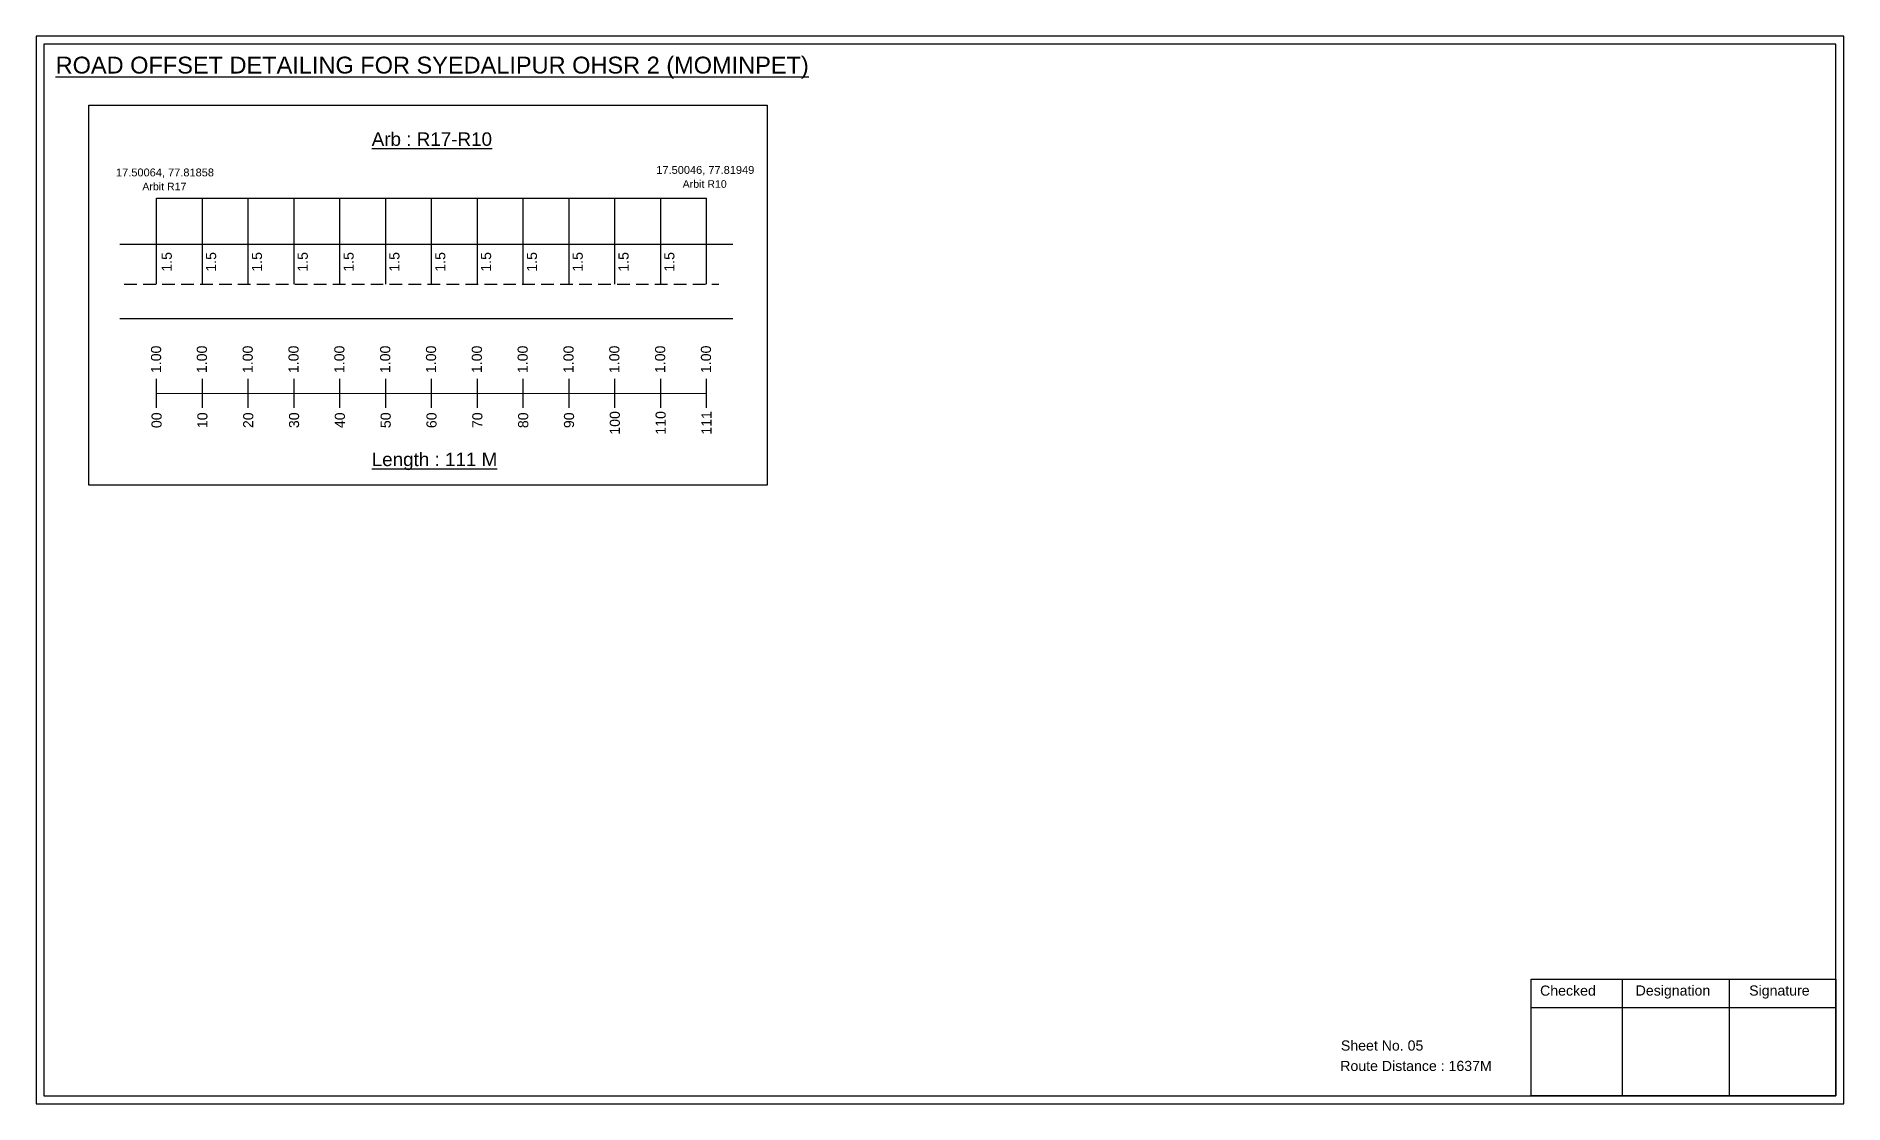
# Model space of a CAD drawing. Header units: inches. Extents: x -117 to 51867, y -12715 to 3423.
# Drawn here: x 39618 to 40154, y -4307 to -3990 of the extents above; entities that cross this region are included whole.
import ezdxf

# ---------------------------------------------------------------- set-up
doc = ezdxf.new("R2010")
doc.units = ezdxf.units.IN
doc.header["$MEASUREMENT"] = 0
doc.linetypes.add('DASHED2', pattern=[0.375, 0.25, -0.125])
doc.layers.add('PDF_Geometry', color=7, linetype='Continuous')
doc.layers.add('PDF_Text', color=5, linetype='Continuous')
doc.styles.add('PDF Arial', font='arial.ttf')
doc.styles.get("Standard").update_dxf_attribs({"font": 'arial.ttf'})

msp = doc.modelspace()

# ---------------------------------------------------------------- texts
at = {"color": 242, "true_color": 0xcd2027}
for s, height, p in [('%%UROAD OFFSET DETAILING FOR SYEDALIPUR OHSR 2 (MOMINPET)', 5, (39623.34, -4001.44)), ('%%UArb : R17-R10', 4, (39717.14, -4022.9)), ('%%ULength : 111 M', 4, (39717.14, -4117.9))]:
    msp.add_text(s, height=height, dxfattribs=at).set_placement(p)
at = {"color": 5}
for s, height, p in [('17.50046, 77.81949', 2.34, (39801.6, -4031.21)), ('17.50064, 77.81858', 2.34, (39641.25, -4031.96)), ('Arbit R17', 2.246, (39649.07, -4036.08)), ('Arbit R10', 2.246, (39809.42, -4035.34))]:
    msp.add_text(s, height=height, dxfattribs=at).set_placement(p)
for p in [(39657.82, -4060.23), (39670.98, -4060.23), (39684.58, -4060.23), (39698.18, -4060.23), (39711.78, -4060.23), (39725.38, -4060.23), (39738.98, -4060.23), (39752.58, -4060.23), (39766.18, -4060.23), (39779.78, -4060.23), (39793.38, -4060.23), (39806.98, -4060.23)]:
    msp.add_text('1.5', height=3, rotation=90).set_placement(p)
at = {"color": 217, "true_color": 0x93278f}
for s, p in [('1.00', (39654.64, -4090.31)), ('1.00', (39668.24, -4090.31)), ('1.00', (39681.84, -4090.31)), ('1.00', (39695.44, -4090.31)), ('1.00', (39709.04, -4090.31)), ('1.00', (39722.64, -4090.31)), ('1.00', (39736.24, -4090.31)), ('1.00', (39749.84, -4090.31)), ('1.00', (39763.44, -4090.31)), ('1.00', (39777.04, -4090.31)), ('1.00', (39790.64, -4090.31)), ('1.00', (39804.24, -4090.31)), ('1.00', (39817.84, -4090.3)), ('00', (39654.79, -4106.63)), ('10', (39668.39, -4106.63)), ('20', (39681.99, -4106.63)), ('30', (39695.59, -4106.63)), ('40', (39709.19, -4106.63)), ('50', (39722.79, -4106.63)), ('60', (39736.39, -4106.63)), ('70', (39749.99, -4106.63)), ('80', (39763.59, -4106.63)), ('90', (39777.19, -4106.63)), ('100', (39790.79, -4108.58)), ('110', (39804.39, -4108.58)), ('111', (39817.99, -4108.58))]:
    msp.add_text(s, height=3, rotation=90, dxfattribs=at).set_placement(p)
for s, p in [('Sheet No. 05', (40004.77, -4291.28)), ('Route Distance : 1637M', (40004.58, -4297.33))]:
    msp.add_text(s, height=3).set_placement(p)
at = {"layer": 'PDF_Text', "color": 7, "attachment_point": 7, "style": 'PDF Arial'}
for s, insert, char_height in [('Checked', (40063.88, -4275.03), 3.001), ('Designation', (40092.25, -4275.86), 3.0006), ('Signature', (40125.93, -4275.86), 3.001)]:
    msp.add_mtext(s, dxfattribs=dict(at, insert=insert, char_height=char_height))

# ---------------------------------------------------------------- linework, layer by layer
at = {"color": 5}
msp.add_line((39653.32, -4038.37), (39816.52, -4038.37), dxfattribs=at)
for p, q in [((39653.32, -4063.9), (39653.32, -4038.37)), ((39666.92, -4063.9), (39666.92, -4038.37)), ((39680.52, -4063.9), (39680.52, -4038.37)), ((39694.12, -4063.9), (39694.12, -4038.37)), ((39707.72, -4063.9), (39707.72, -4038.37)), ((39721.32, -4063.9), (39721.32, -4038.37)), ((39734.92, -4063.9), (39734.92, -4038.37)), ((39748.52, -4063.9), (39748.52, -4038.37)), ((39762.12, -4063.9), (39762.12, -4038.37)), ((39775.72, -4063.9), (39775.72, -4038.37)), ((39789.32, -4063.9), (39789.32, -4038.37)), ((39802.92, -4063.9), (39802.92, -4038.37)), ((39816.52, -4063.9), (39816.52, -4038.37)), ((39642.44, -4052.02), (39824.34, -4052.02)), ((39824.34, -4074.21), (39642.44, -4074.21))]:
    msp.add_line(p, q)
at = {"linetype": 'DASHED2', "ltscale": 15}
msp.add_line((39643.71, -4063.9), (39820.13, -4063.9), dxfattribs=at)
at = {"color": 217, "true_color": 0x93278f}
for p, q in [((39653.32, -4100.6), (39653.32, -4092.04)), ((39666.92, -4100.6), (39666.92, -4092.04)), ((39680.52, -4100.6), (39680.52, -4092.04)), ((39694.12, -4100.6), (39694.12, -4092.04)), ((39707.72, -4100.6), (39707.72, -4092.04)), ((39721.32, -4100.6), (39721.32, -4092.04)), ((39734.92, -4100.6), (39734.92, -4092.04)), ((39748.52, -4100.6), (39748.52, -4092.04)), ((39762.12, -4100.6), (39762.12, -4092.04)), ((39775.72, -4100.6), (39775.72, -4092.04)), ((39789.32, -4100.6), (39789.32, -4092.04)), ((39802.92, -4100.6), (39802.92, -4092.04)), ((39816.52, -4100.6), (39816.52, -4092.04)), ((39653.32, -4096.33), (39816.52, -4096.3))]:
    msp.add_line(p, q, dxfattribs=at)
msp.add_lwpolyline([(39633.22, -4010.88), (39834.46, -4010.88), (39834.46, -4123.56), (39633.22, -4123.56)], close=True)
at = {"layer": 'PDF_Geometry'}
for points in [[(39617.56, -3990.36), (39617.56, -4307.07), (40154.03, -4307.07), (40154.03, -3990.36)], [(39619.88, -3992.69), (39619.88, -4304.66), (40151.61, -4304.66), (40151.61, -3992.69)]]:
    msp.add_lwpolyline(points, close=True, dxfattribs=at)
at = {"layer": 'PDF_Geometry', "color": 242, "true_color": 0xcc1f26}
msp.add_lwpolyline([(40151.61, -4304.75), (40061.27, -4304.75), (40061.27, -4270.14), (40151.61, -4270.14)], close=True, dxfattribs=at)
for points in [[(40088.25, -4270.14), (40088.25, -4304.75)], [(40119.98, -4270.14), (40119.98, -4304.75)], [(40061.27, -4278.51), (40151.61, -4278.51)]]:
    msp.add_lwpolyline(points, dxfattribs=at)

msp.set_redraw_order([(e.dxf.handle, doc.entitydb.next_handle()) for e in msp.query("TEXT MTEXT ATTDEF DIMENSION ARC_DIMENSION")])  # texts and dimensions are drawn at this point

doc.saveas('drawing.dxf')
